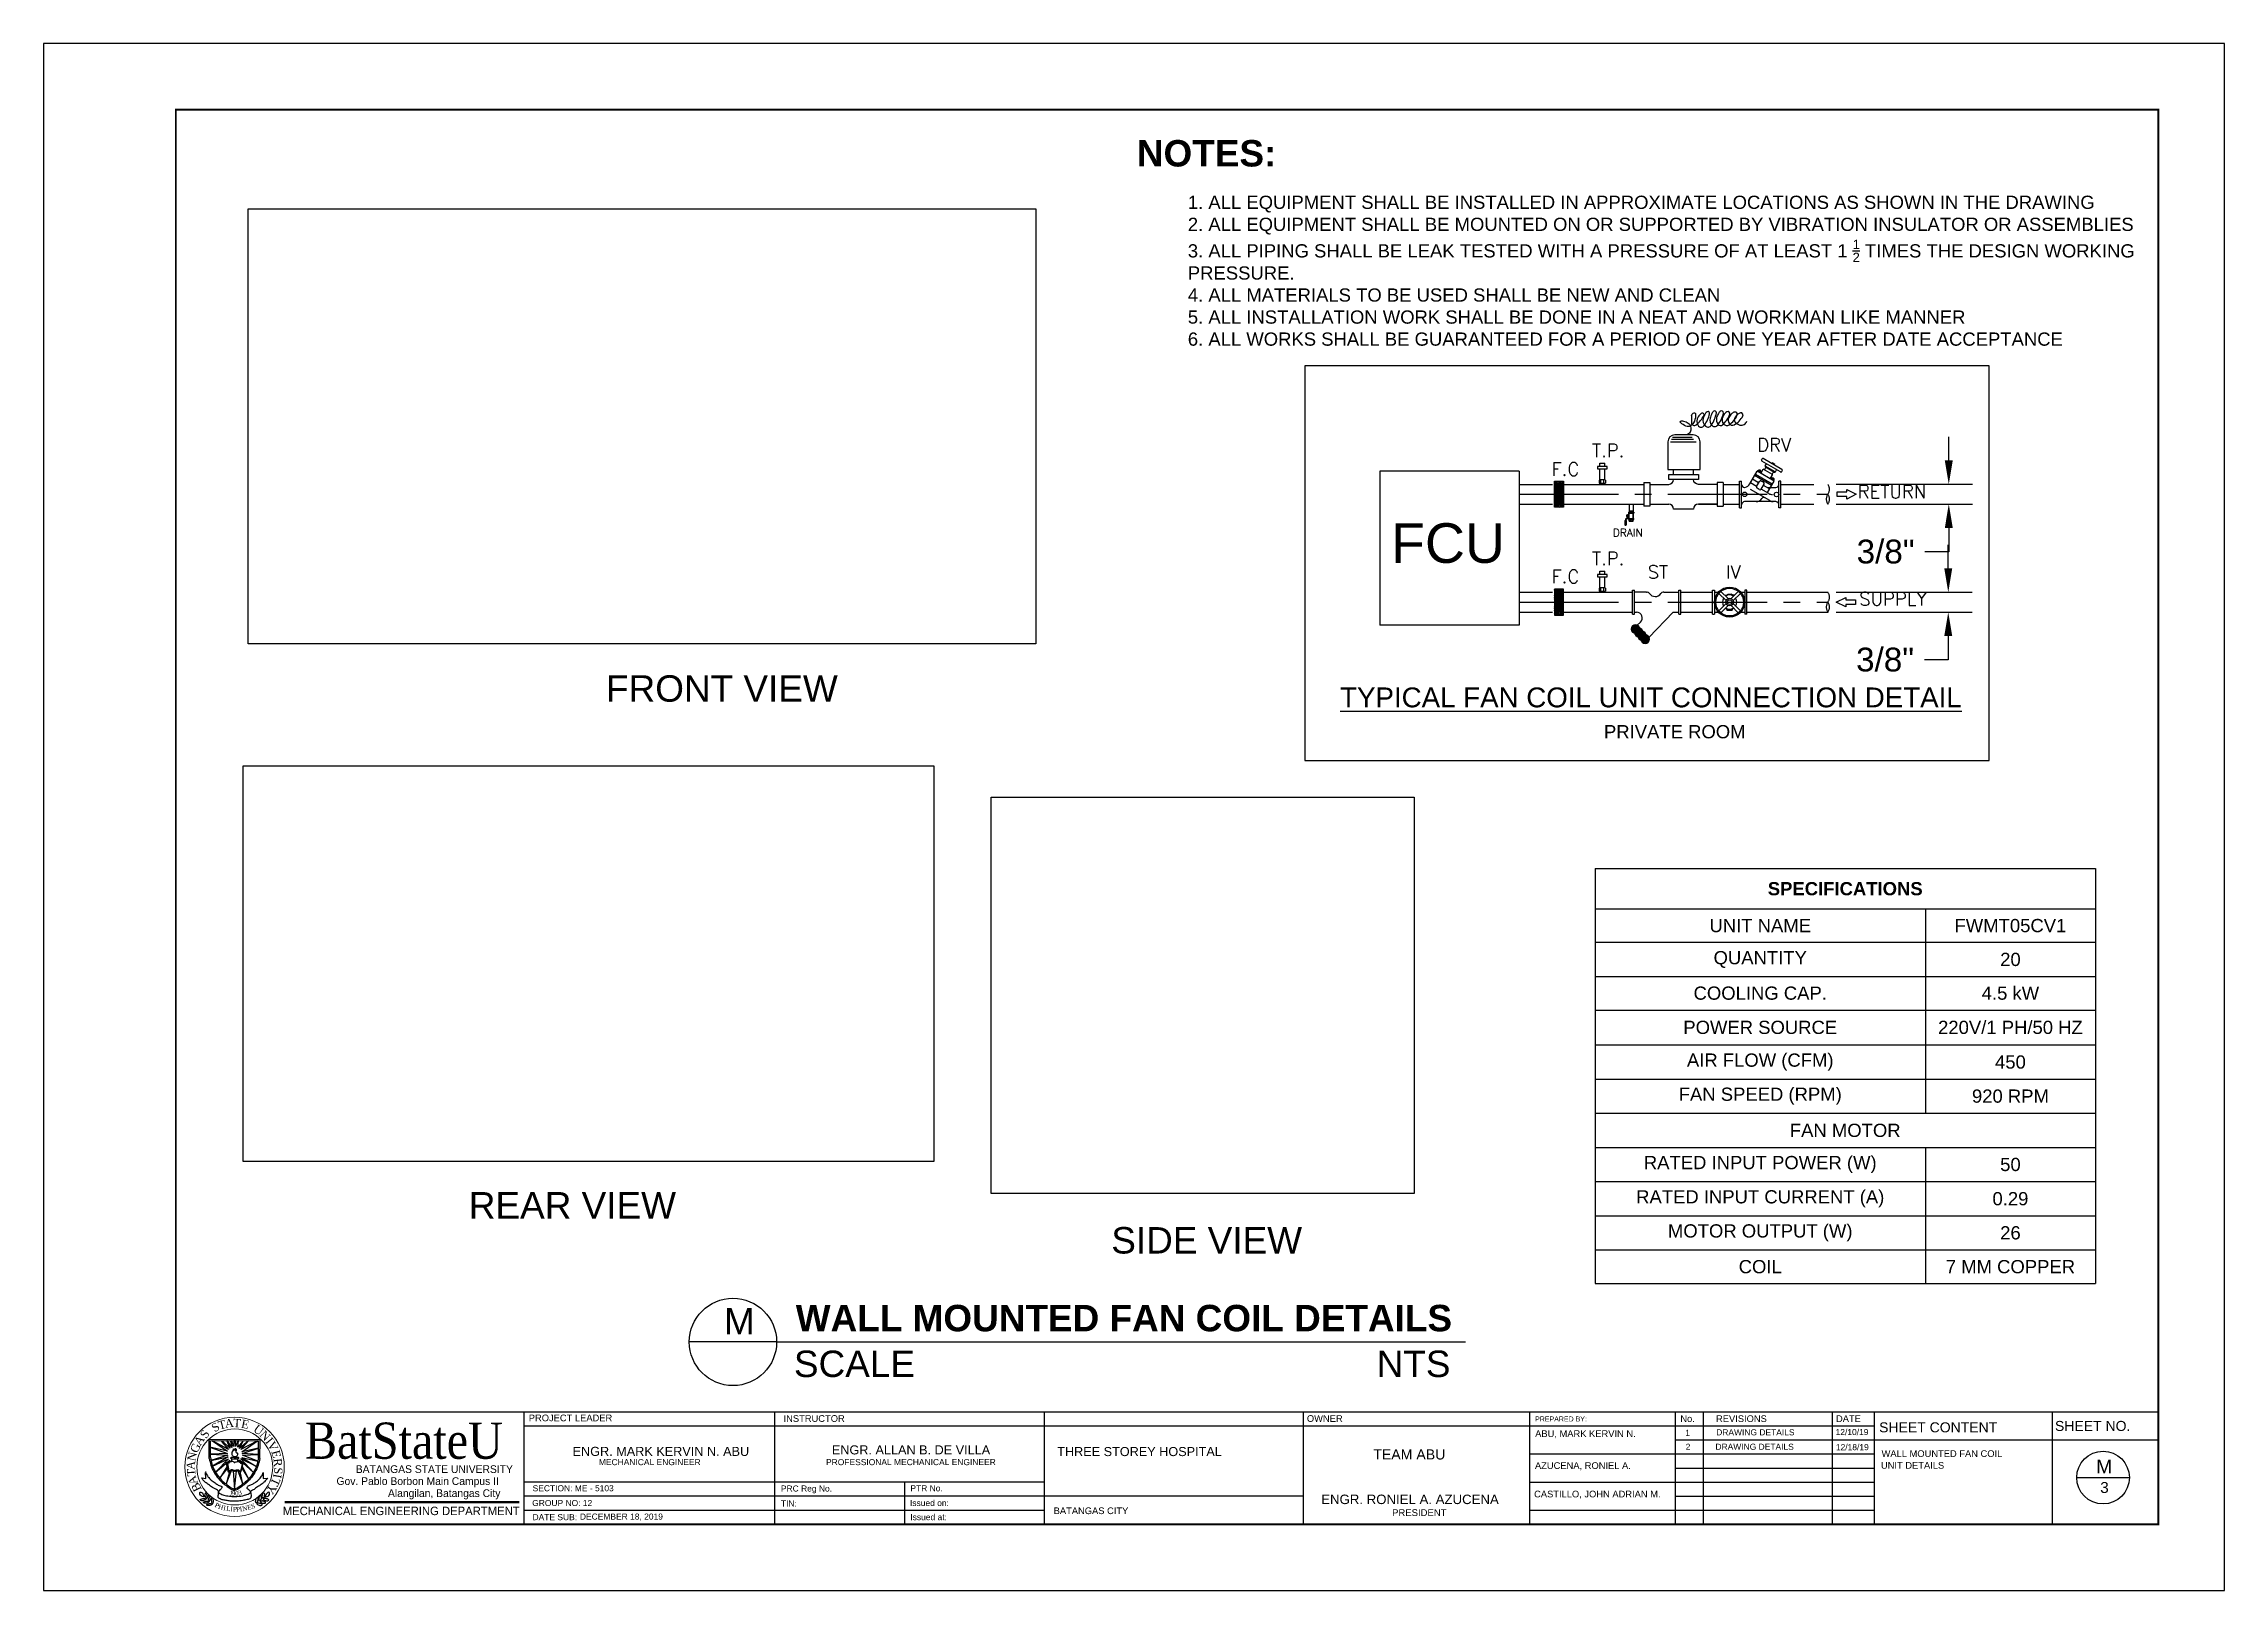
# Model space of a CAD drawing. Header units: inches. Extents: x 57.6 to 74.1, y 30 to 41.7.
import ezdxf
from ezdxf.enums import TextEntityAlignment as Align

# ---------------------------------------------------------------- set-up
doc = ezdxf.new("R2010")
doc.units = ezdxf.units.IN
doc.header["$MEASUREMENT"] = 0
doc.linetypes.add('CENTER2', pattern=[1.125, 0.75, -0.125, 0.125, -0.125])
doc.linetypes.add('DASHED2', pattern=[0.375, 0.25, -0.125])
for name, color, linetype in [('.1', 1, 'Continuous'), ('AC-CENTER', 9, 'CENTER2'), ('AC-CHWR', 30, 'DASHED2'), ('AC-CHWS', 93, 'DASHED2'), ('AC-EQUIPMENT', 230, 'Continuous'), ('AC-FD', 2, 'Continuous'), ('AC-HOCK-UP', 9, 'Continuous'), ('AC-SDUCT', 6, 'Continuous'), ('AC-SECTION', 7, 'Continuous'), ('AC-TEXT', 7, 'Continuous'), ('AC.REF.1ST.', 200, 'Continuous'), ('MH-SARR', 2, 'Continuous'), ('MH-VALVE', 7, 'Continuous'), ('SHEET', 3, 'Continuous'), ('text', 7, 'Continuous'), ('WALL', 2, 'Continuous')]:
    doc.layers.add(name, color=color, linetype=linetype)
doc.layers.add('stair', color=134, linetype='Continuous', lineweight=0)
doc.layers.add('texts', color=2, linetype='Continuous', lineweight=18)
doc.styles.add('arial', font='arial.ttf')
doc.styles.add('CGOTHIC', font='GOTHIC.TTF')
doc.styles.add('GARAMOND', font='GARA.TTF')
doc.styles.add('ROMANS', font='romans.shx', dxfattribs={"width": 0.8, "height": 100})
doc.dimstyles.get("Standard").update_dxf_attribs({"dimtxt": 0.18, "dimasz": 0.18, "dimexe": 0.18, "dimexo": 0.0625, "dimgap": 0.09, "dimtad": 0, "dimtih": 1, "dimtoh": 1, "dimdec": 4, "dimzin": 0, "dimdsep": 46, "dimtxsty": 'Standard', "dimcen": 0.09, "dimadec": 0, "dimazin": 0, "dimtfac": 1, "dimtdec": 4, "dimtofl": 0, "dimtmove": 0, "dimatfit": 3, "dimfxl": 1, "dimtolj": 1, "dimtzin": 0, "dimarcsym": 0})
picture_1 = doc.add_image_def('image1.png', size_in_pixel=(846, 467))
picture_2 = doc.add_image_def('image2.png', size_in_pixel=(421, 394))
picture_3 = doc.add_image_def('image3.png', size_in_pixel=(700, 401))

msp = doc.modelspace()

# ---------------------------------------------------------------- texts
at = {"attachment_point": 1, "style": 'arial'}
for s, width, gutter_width, heights, insert, char_height in [('{\\fArial|b1|i0|c0|p34;NOTES:}', 6.3751209, 0, [0.43703], (65.8828, 41.0098), 0.2), ('\\A1;1. ALL EQUIPMENT SHALL BE INSTALLED IN APPROXIMATE LOCATIONS AS SHOWN IN THE DRAWING\\P2. ALL EQUIPMENT SHALL BE MOUNTED ON OR SUPPORTED BY VIBRATION INSULATOR OR ASSEMBLIES\\P3. ALL PIPING SHALL BE LEAK TESTED WITH A PRESSURE OF AT LEAST 1 {\\H0.7x;\\S1/2;} TIMES THE DESIGN WORKING PRESSURE.\\P4. ALL MATERIALS TO BE USED SHALL BE NEW AND CLEAN\\P5. ALL INSTALLATION WORK SHALL BE DONE IN A NEAT AND WORKMAN LIKE MANNER \\P6. ALL WORKS SHALL BE GUARANTEED FOR A PERIOD OF ONE YEAR AFTER DATE ACCEPTANCE', 7.1750681, 1, [0], (66.26848, 40.58906), 0.1), ('FRONT VIEW', 2.5565789, 1, [0], (61.86639, 36.96134), 0.2), ('REAR VIEW', 2.5565789, 1, [0], (60.82821, 33.05196), 0.2), ('SIDE VIEW', 2.5565789, 1, [0], (65.68924, 32.78723), 0.2), ('{\\fArial|b1|i0|c0|p34;WALL MOUNTED FAN COIL DETAILS}', 5.5498971, 1, [0], (63.30184, 32.1989), 0.2), ('M', 0.0385532, 1, [0], (62.75881, 32.17482), 0.2), ('SCALE                                             NTS', 5.0445619, 1, [0], (63.28821, 31.85305), 0.2)]:
    msp.add_mtext_dynamic_manual_height_columns(s, width=width, gutter_width=gutter_width, heights=heights, dxfattribs=dict(at, insert=insert, char_height=char_height))
at = {"insert": (69.41716, 36.58438), "char_height": 0.1, "attachment_point": 1}
msp.add_mtext_dynamic_manual_height_columns('{\\fArial|b0|i0|c0|p34;PRIVATE ROOM}', width=1.4492577, gutter_width=1, heights=[0], dxfattribs=at)
at = {"attachment_point": 1}
for s, insert, char_height, width, rotation in [('{\\fTimes New Roman|b0|i0|c0|p18;\\C1;A}', (58.74402, 31.16291), 0.0626808, 4.9319098, 56.110392), ('{\\fTimes New Roman|b0|i0|c0|p18;\\C1;S}', (58.78977, 31.21724), 0.0626808, 4.9319098, 56.110392), ('{\\fTimes New Roman|b0|i0|c0|p18;\\C1;S}', (58.87264, 31.28618), 0.0626808, 4.9319098, 33.231794), ('{\\fTimes New Roman|b0|i0|c0|p18;\\C1;T}', (58.92512, 31.31556), 0.0626808, 4.9319098, 14.44799), ('{\\fTimes New Roman|b0|i0|c0|p18;\\C1;A}', (58.97883, 31.33167), 0.0626808, 4.9319098, 5.718517), ('{\\fTimes New Roman|b0|i0|c0|p18;\\C1;T}', (59.048, 31.33744), 0.0626808, 0.053068, 356.815034), ('{\\fTimes New Roman|b0|i0|c0|p18;\\C1;E}', (59.11392, 31.33266), 0.0626808, 4.9319098, 348.690449), ('{\\fTimes New Roman|b0|i0|c0|p18;\\C1;U}', (59.22894, 31.298), 0.0626808, 4.9319098, 323.501255), ('{\\fTimes New Roman|b0|i0|c0|p18;\\C1;N}', (59.28488, 31.25525), 0.0626808, 4.9319098, 314.135636), ('{\\fTimes New Roman|b0|i0|c0|p18;\\C1;I}', (59.33477, 31.20306), 0.0626808, 4.9319098, 308.645401), ('{\\fTimes New Roman|b0|i0|c0|p18;\\C1;N}', (58.6961, 31.02577), 0.0626808, 4.9319098, 77.561612), ('{\\fTimes New Roman|b0|i0|c0|p18;\\C1;G}', (58.71666, 31.0986), 0.0626808, 4.9319098, 65.934744), ('{\\fTimes New Roman|b0|i0|c0|p18;\\C1;V}', (59.35662, 31.17494), 0.0626808, 4.9319098, 298.200173), ('{\\fTimes New Roman|b0|i0|c0|p18;\\C1;E}', (59.39395, 31.10652), 0.0626808, 4.9319098, 285.478678), ('{\\fTimes New Roman|b0|i0|c0|p18;\\C1;R}', (59.4119, 31.04144), 0.0626808, 4.9319098, 276.199548), ('{\\fTimes New Roman|b0|i0|c0|p18;\\C1;A}', (58.691, 30.95356), 0.0626808, 4.9319098, 85.537049), ('{\\fTimes New Roman|b0|i0|c0|p18;\\C1;T}', (58.69943, 30.90022), 0.0626808, 4.9319098, 94.266522), ('{\\fTimes New Roman|b0|i0|c0|p18;\\C1;A}', (58.72175, 30.82832), 0.0626808, 4.9319098, 110.366728), ('{\\fTimes New Roman|b0|i0|c0|p18;\\C1;T}', (59.40502, 30.87324), 0.0626808, 4.9319098, 245.977986), ('{\\fTimes New Roman|b0|i0|c0|p18;\\C1;I}', (59.41283, 30.91385), 0.0626808, 4.9319098, 259.810801), ('{\\fTimes New Roman|b0|i0|c0|p18;\\C1;S}', (59.41976, 30.96798), 0.0626808, 4.9319098, 266.058573), ('{\\fTimes New Roman|b0|i0|c0|p18;\\C1;B}', (58.75192, 30.77747), 0.0626808, 4.9319098, 115.184082), ('{\\fTimes New Roman|b0|i0|c0|p18;\\C1;P}', (58.91734, 30.70451), 0.0351012, 4.9319098, 333.244975), ('{\\fTimes New Roman|b0|i0|c0|p18;\\C1;P}', (58.91831, 30.70451), 0.0351012, 4.9319098, 333.244975), ('{\\fTimes New Roman|b0|i0|c0|p18;\\C1;H}', (58.93931, 30.6921), 0.0351012, 4.9319098, 342.36893), ('{\\fTimes New Roman|b0|i0|c0|p18;\\C1;1}', (59.02068, 30.7949), 0.0351012, 4.9319098, 350.696744), ('{\\fTimes New Roman|b0|i0|c0|p18;\\C1;9}', (59.03426, 30.79129), 0.0351012, 4.9319098, 359.89652), ('{\\fTimes New Roman|b0|i0|c0|p18;\\C1;0}', (59.06028, 30.79056), 0.0351012, 4.9319098, 359.89652), ('{\\fTimes New Roman|b0|i0|c0|p18;\\C1;3}', (59.07926, 30.79097), 0.0351012, 4.9319098, 14.572685), ('{\\fTimes New Roman|b0|i0|c0|p18;\\C1;S}', (59.17747, 30.6898), 0.0351012, 4.9319098, 14.572685), ('{\\fTimes New Roman|b0|i0|c0|p18;\\C1;Y}', (59.38001, 30.81479), 0.0626808, 4.9319098, 237.493978), ('{\\fTimes New Roman|b0|i0|c0|p18;\\C1;I}', (58.97507, 30.68049), 0.0351012, 4.9319098, 350.744632), ('{\\fTimes New Roman|b0|i0|c0|p18;\\C1;L}', (58.99671, 30.67728), 0.0351012, 4.9319098, 350.696744), ('{\\fTimes New Roman|b0|i0|c0|p18;\\C1;I}', (59.02597, 30.67178), 0.0351012, 4.9319098, 357.832532), ('{\\fTimes New Roman|b0|i0|c0|p18;\\C1;P}', (59.0436, 30.67016), 0.0351012, 4.9319098, 359.89652), ('{\\fTimes New Roman|b0|i0|c0|p18;\\C1;P}', (59.06575, 30.66902), 0.0351012, 4.9319098, 7.516181), ('{\\fTimes New Roman|b0|i0|c0|p18;\\C1;I}', (59.09259, 30.67028), 0.0351012, 4.9319098, 9.039112), ('{\\fTimes New Roman|b0|i0|c0|p18;\\C1;N}', (59.11068, 30.67188), 0.0351012, 4.9319098, 12.924469), ('{\\fTimes New Roman|b0|i0|c0|p18;\\C1;E}', (59.14771, 30.68122), 0.0351012, 4.9319098, 14.572685)]:
    msp.add_mtext(s, dxfattribs=dict(at, insert=insert, char_height=char_height, width=width, rotation=rotation))
at = {"color": 250, "linetype": 'Continuous', "lineweight": 0, "insert": (59.42059, 30.67232), "char_height": 0.0638266, "width": 1.948843, "attachment_point": 1}
msp.add_mtext('{\\fCentury Gothic|b0|i0|c0|p34;\\C7;MECHANICAL ENGINEERING DEPARTMENT}', dxfattribs=at)
at = {"layer": 'AC-FD', "style": 'ROMANS'}
msp.add_text('DRAIN', height=0.059202, dxfattribs=at).set_placement((69.48386, 38.01034))
at = {"layer": 'AC-SECTION', "ltscale": 0.02, "style": 'arial'}
for s, height, p in [('FCU', 0.3, (67.80645, 37.81146)), ('%%UTYPICAL FAN COIL UNIT CONNECTION DETAIL', 0.15, (67.42056, 36.71887))]:
    msp.add_text(s, height=height, dxfattribs=at).set_placement(p)
at = {"layer": 'AC-TEXT', "style": 'ROMANS'}
for s, p in [('T.P.', (69.32685, 38.61083)), ('DRV', (70.57638, 38.65469)), ('F.C', (69.02034, 38.47015)), ('RETURN', (71.33688, 38.30055)), ('T.P.', (69.32685, 37.79469)), ('ST', (69.74817, 37.69247)), ('IV', (70.33972, 37.69247)), ('F.C', (69.02034, 37.6577)), ('SUPPLY', (71.34842, 37.48898))]:
    msp.add_text(s, height=0.1, dxfattribs=at).set_placement(p)
at = {"layer": 'SHEET', "color": 1, "style": 'arial'}
for s, height, p in [('M', 0.10373, (73.14155, 30.92331)), ('3', 0.08298, (73.17165, 30.77595))]:
    msp.add_text(s, height=height, dxfattribs=at).set_placement(p)
at = {"layer": 'text', "style": 'arial'}
for s, height, p in [('PROJECT LEADER', 0.05054, (61.28209, 31.31845)), ('INSTRUCTOR', 0.050529, (63.20982, 31.31395)), ('OWNER', 0.050529, (67.16932, 31.31395)), ('PREPARED BY: ', 0.037897, (68.89643, 31.31688)), ('No.', 0.050529, (69.99485, 31.31265)), ('REVISIONS', 0.050529, (70.26498, 31.31265)), ('DATE', 0.050529, (71.17267, 31.31265)), ('ABU, MARK KERVIN N.', 0.0505294, (68.89643, 31.1991)), ('1', 0.04571, (70.03235, 31.20808)), ('DRAWING DETAILS', 0.0457139, (70.2664, 31.212)), ('12/10/19', 0.045714, (71.16969, 31.21381)), ('SHEET CONTENT', 0.0757941, (71.49886, 31.23466)), ('SHEET NO.', 0.075794, (72.8296, 31.24518)), ('ENGR. MARK KERVIN N. ABU', 0.0685709, (61.61356, 31.05637)), ('MECHANICAL ENGINEER', 0.0457139, (61.81243, 30.98642)), ('PROFESSIONAL MECHANICAL ENGINEER', 0.0457139, (63.5312, 30.98642)), ('ENGR. ALLAN B. DE VILLA', 0.0685709, (63.57532, 31.0676)), ('THREE STOREY HOSPITAL', 0.0685709, (65.28031, 31.05496)), ('TEAM ABU', 0.076422, (67.67134, 31.02935)), ('2', 0.04571, (70.03539, 31.10245)), ('DRAWING DETAILS', 0.0457139, (70.2607, 31.10277)), ('12/18/19', 0.045714, (71.17181, 31.09972)), ('WALL MOUNTED FAN COIL ', 0.0505294, (71.5174, 31.04838)), ('AZUCENA, RONIEL A.', 0.0505294, (68.89496, 30.95785)), ('UNIT DETAILS', 0.0505294, (71.51282, 30.95954)), ('GROUP NO: 12', 0.0457139, (61.30799, 30.67719)), ('SECTION: ME - 5103', 0.0457139, (61.31106, 30.78905)), ('TIN:', 0.045714, (63.18968, 30.67342)), ('PRC Reg No.', 0.0457139, (63.18968, 30.78684)), ('Issued on:', 0.045714, (64.16627, 30.67719)), ('PTR No.', 0.045714, (64.16934, 30.78905)), ('ENGR. RONIEL A. AZUCENA', 0.071531, (67.27767, 30.69201)), ('CASTILLO, JOHN ADRIAN M.', 0.0505294, (68.88845, 30.74251)), ('DATE SUB:', 0.045714, (61.31052, 30.57025)), ('DECEMBER 18, 2019', 0.0457139, (61.66896, 30.57464)), ('Issued at:', 0.045714, (64.16884, 30.57025)), ('BATANGAS CITY', 0.0505294, (65.25332, 30.61601)), ('PRESIDENT', 0.051502, (67.81385, 30.60153))]:
    msp.add_text(s, height=height, dxfattribs=at).set_placement(p)
at = {"layer": 'text', "width": 1}
for s, height, style, p in [('BatStateU', 0.274287, 'GARAMOND', (60.33711, 31.03464)), ('Gov. Pablo Borbon Main Campus II', 0.0583836, 'CGOTHIC', (60.44131, 30.83658)), ('BATANGAS STATE UNIVERSITY', 0.0583836, 'CGOTHIC', (60.56748, 30.92718)), ('Alangilan, Batangas City', 0.0583836, 'CGOTHIC', (60.6421, 30.74532))]:
    msp.add_text(s, height=height, dxfattribs=dict(at, style=style)).set_placement(p, align=Align.CENTER)

# ---------------------------------------------------------------- blocks, each defined once
blk = doc.blocks.new('*T3')
at = {"color": 0, "linetype": 'ByBlock', "lineweight": -2, "transparency": 16777216}
for p, q in [((0, 0), (3.787, 0)), ((0, 0), (0, -3.138)), ((3.787, 0), (3.787, -3.138)), ((0, -0.305), (3.787, -0.305)), ((2.5, -0.305), (2.5, -1.851)), ((0, -0.558), (3.787, -0.558)), ((0, -0.817), (3.787, -0.817)), ((0, -1.07), (3.787, -1.07)), ((0, -1.334), (3.787, -1.334)), ((0, -1.593), (3.787, -1.593)), ((0, -1.851), (3.787, -1.851)), ((0, -2.11), (3.787, -2.11)), ((2.5, -2.11), (2.5, -3.138)), ((0, -2.368), (3.787, -2.368)), ((0, -2.627), (3.787, -2.627)), ((0, -2.885), (3.787, -2.885)), ((0, -3.138), (3.787, -3.138))]:
    blk.add_line(p, q, dxfattribs=at)
at = {"color": 0, "transparency": 16777216, "char_height": 0.1, "attachment_point": 5, "style": 'arial'}
for s, insert, width in [('{\\fArial|b1|i0|c0|p34;SPECIFICATIONS}', (1.893, -0.153), 3.66688), ('UNIT NAME', (1.25, -0.432), 2.38), ('FWMT05CV1', (3.143, -0.432), 1.16688), ('{\\fArial|b0|i0|c0|p34;QUANTITY}', (1.25, -0.688), 2.38), ('{\\fArial|b0|i0|c0|p34;20}', (3.143, -0.688), 1.16688), ('COOLING CAP.', (1.25, -0.943), 2.38), ('{\\fArial|b0|i0|c0|p34;4.5 kW}', (3.143, -0.943), 1.16688), ('POWER SOURCE', (1.25, -1.202), 2.38), ('{\\fArial|b0|i0|c0|p34;220V/1 PH/50 HZ}', (3.143, -1.202), 1.16688), ('AIR FLOW (CFM)', (1.25, -1.464), 2.38), ('{\\fArial|b0|i0|c0|p34;450}', (3.143, -1.464), 1.16688), ('FAN SPEED (RPM)', (1.25, -1.722), 2.38), ('{\\fArial|b0|i0|c0|p34;920 RPM}', (3.143, -1.722), 1.16688), ('FAN MOTOR', (1.893, -1.981), 3.66688), ('RATED INPUT POWER (W)', (1.25, -2.239), 2.38), ('{\\fArial|b0|i0|c0|p34;50}', (3.143, -2.239), 1.16688), ('RATED INPUT CURRENT (A)', (1.25, -2.498), 2.38), ('{\\fArial|b0|i0|c0|p34;0.29}', (3.143, -2.498), 1.16688), ('MOTOR OUTPUT (W)', (1.25, -2.756), 2.38), ('{\\fArial|b0|i0|c0|p34;26}', (3.143, -2.756), 1.16688), ('COIL', (1.25, -3.012), 2.38), ('7 MM COPPER', (3.143, -3.012), 1.16688)]:
    blk.add_mtext(s, dxfattribs=dict(at, insert=insert, width=width))
blk = doc.blocks.new('1')
at = {"layer": 'AC.REF.1ST.'}
blk.add_hatch(color=256, dxfattribs=at).paths.add_polyline_path([(-37, 0, 1), (37, 0, 1)])
for radius in [46.8, 37.3]:
    blk.add_circle((0, 0), radius, dxfattribs=at)
blk = doc.blocks.new('V-BOOL')
at = {"layer": 'MH-VALVE'}
for p, q in [((-186, 75, 0), (-186, 70, 0)), ((-125, 80, 0), (-181, 80, 0)), ((-125, 65, 0), (-181, 65, 0)), ((-132, 25), (-132, -25)), ((-132, 25), (-112, 25)), ((-132, 8, 0), (-112, 8, 0)), ((-125, 80, 0), (-125, 65, 0)), ((-112, 75, 0), (-125, 75, 0)), ((-114, 70, 0), (-125, 70, 0)), ((-84, 44, 0), (-112, 69, 0)), ((-112, 33), (-101, 33)), ((-112, 33), (-112, -33, 0)), ((-82, 49, 0), (-110, 75, 0)), ((-101, 33), (-101, -33, 0)), ((-101, 30), (-30, 30)), ((-101, 25), (-30, 25)), ((-51, 43, 0), (-82, 43, 0)), ((-51, 48, 0), (-80, 48, 0)), ((-76, 48, 0), (-76, 59, 0)), ((-56, 59, 0), (-76, 59, 0)), ((-71, 48, 0), (-71, 59, 0)), ((-71, 30), (-71, 43, 0)), ((-61, 48, 0), (-61, 59, 0)), ((-61, 30), (-61, 43, 0)), ((-56, 48, 0), (-56, 59, 0)), ((-51, 43, 0), (-51, 48, 0)), ((-20, 33), (-30, 33)), ((-30, 33), (-30, -33, 0)), ((-20, 33), (-20, -33, 0)), ((0, 25), (-20, 25)), ((0, 8, 0), (-20, 8, 0)), ((0, 25), (0, -25)), ((-132, -11, 0), (-112, -11, 0)), ((-132, -25), (-112, -25)), ((-112, -33, 0), (-101, -33, 0)), ((-101, -25), (-30, -25)), ((-101, -30), (-30, -30)), ((-20, -33, 0), (-30, -33, 0)), ((0, -11, 0), (-20, -11, 0)), ((0, -25), (-20, -25))]:
    blk.add_line(p, q, dxfattribs=at)
for centre, radius, start, end in [((-181, 75, 0), 5.07, 90, 180), ((-181, 70, 0), 5.07, 180, 270), ((-114, 68, 0), 2.54, 45, 90), ((-112, 73, 0), 2.54, 45, 90), ((-82, 46, 0), 2.54, 225, 270), ((-80, 51, 0), 2.54, 225, 270)]:
    blk.add_arc(centre, radius, start, end, dxfattribs=at)
blk = doc.blocks.new('M-ARR01')
at = {"layer": 'MH-SARR'}
blk.add_lwpolyline([(-7, 0.88), (-7, -0.88), (-3.5, -0.88), (-3.5, -1.75), (0, 0), (-3.5, 1.75), (-3.5, 0.88)], close=True, dxfattribs=at)
blk = doc.blocks.new('*D9')
at = {"color": 0, "lineweight": -2, "transparency": 16777216}
for p, q in [((72.026, 38.586), (72.026, 38.766)), ((71.174, 38.406), (72.206, 38.406)), ((71.174, 38.256), (72.206, 38.256)), ((72.026, 38.076), (72.026, 37.896)), ((72.026, 37.896), (71.846, 37.896))]:
    blk.add_line(p, q, dxfattribs=at)
at = {"color": 0, "transparency": 16777216}
for points in [[(71.996, 38.586), (72.056, 38.586), (72.026, 38.406)], [(71.996, 38.076), (72.056, 38.076), (72.026, 38.256)]]:
    blk.add_solid(points, dxfattribs=at)
at = {"layer": 'Defpoints', "color": 0, "transparency": 16777216}
for p in [(71.111, 38.406), (71.111, 38.256), (72.026, 38.256)]:
    blk.add_point(p, dxfattribs=at)
at = {"color": 0, "transparency": 16777216, "insert": (71.548, 37.896), "char_height": 0.18, "attachment_point": 5}
blk.add_mtext('\\A1;{\\fArial|b0|i0|c0|p34;3/8"}', dxfattribs=at)
blk = doc.blocks.new('*D10')
at = {"color": 0, "lineweight": -2, "transparency": 16777216}
for p, q in [((72.022, 37.769), (72.022, 37.949)), ((71.174, 37.589), (72.202, 37.589)), ((71.174, 37.439), (72.202, 37.439)), ((72.022, 37.259), (72.022, 37.079)), ((72.022, 37.079), (71.842, 37.079))]:
    blk.add_line(p, q, dxfattribs=at)
at = {"color": 0, "transparency": 16777216}
for points in [[(71.992, 37.769), (72.052, 37.769), (72.022, 37.589)], [(71.992, 37.259), (72.052, 37.259), (72.022, 37.439)]]:
    blk.add_solid(points, dxfattribs=at)
at = {"layer": 'Defpoints', "color": 0, "transparency": 16777216}
for p in [(71.111, 37.589), (71.112, 37.439), (72.022, 37.439)]:
    blk.add_point(p, dxfattribs=at)
at = {"color": 0, "transparency": 16777216, "insert": (71.544, 37.079), "char_height": 0.18, "width": 0.18337, "attachment_point": 5}
blk.add_mtext('\\A1;{\\fArial|b0|i0|c0|p34;3/8\\H1x;"}', dxfattribs=at)

# ---------------------------------------------------------------- dimensions: what is measured, and where the dimension line sits
for base, p1, p2, text, picture, middle in [((72.02634, 38.25591), (71.11146, 38.40554), (71.11146, 38.25591), '{\\fArial|b0|i0|c0|p34;3/8"}', '*D9', (71.5481, 37.89591)), ((72.02215, 37.43939), (71.11145, 37.58939), (71.11173, 37.43939), '{\\fArial|b0|i0|c0|p34;3/8\\H1x;"}', '*D10', (71.54391, 37.07939))]:
    dim = msp.add_linear_dim(base=base, p1=p1, p2=p2, angle=90, text=text, dimstyle='Standard')
    dim.commit()
    dim.dimension.update_dxf_attribs({"geometry": picture, "text_midpoint": middle})

# ---------------------------------------------------------------- hatches: boundary and pattern name
at = {"layer": 'AC-HOCK-UP', "ltscale": 0.02}
h = msp.add_hatch(dxfattribs=at)
h.set_pattern_fill('AR-HBONE', color=256, scale=8.52703e-05, style=0)
h.set_pattern_definition([(315, (772.472912, 223.354712), (1e-18, -0.012251993), [0.025990402, -0.00866346733]), (225, (772.479038, 223.348586), (1e-18, -0.012251993), [0.025990402, -0.00866346733])])
h.paths.add_polyline_path([(69.11046, 38.33085), (69.11046, 38.23279), (69.04225, 38.23279), (69.04225, 38.33085)])
h.paths.add_polyline_path([(69.11046, 38.33085), (69.04225, 38.33085), (69.04225, 38.42891), (69.11046, 38.42891)])
h = msp.add_hatch(dxfattribs=at)
h.set_pattern_fill('AR-HBONE', color=256, scale=8.52703e-05, style=0)
h.set_pattern_definition([(45, (772.472912, -147.509781), (1e-18, 0.012251993), [0.025990402, -0.00866346733]), (135, (772.479038, -147.503655), (1e-18, 0.012251993), [0.025990402, -0.00866346733])])
h.paths.add_polyline_path([(69.11046, 37.51408), (69.11046, 37.61215), (69.04225, 37.61215), (69.04225, 37.51408)])
h.paths.add_polyline_path([(69.11046, 37.51408), (69.04225, 37.51408), (69.04225, 37.41602), (69.11046, 37.41602)])

# ---------------------------------------------------------------- linework, layer by layer
at = {"layer": '.1', "color": 0}
for p, q in [((74.11122, 41.73923), (57.61122, 41.73923)), ((57.61122, 41.73923), (57.61122, 30.03923)), ((74.11122, 30.03923), (74.11122, 41.73923)), ((57.61122, 30.03923), (74.11122, 30.03923))]:
    msp.add_line(p, q, dxfattribs=at)
at = {"layer": '.1', "linetype": 'Continuous', "ltscale": 0.5}
msp.add_line((63.14121, 31.39025), (63.14121, 30.53923), dxfattribs=at)
for p, q in [((63.15726, 31.9187), (62.49672, 31.9187)), ((63.15726, 31.9187), (68.3692, 31.9187)), ((58.86489, 31.03744), (58.86489, 31.18147)), ((59.00197, 31.09241), (58.86939, 31.12125)), ((58.86939, 31.12125), (59.00197, 31.07528)), ((58.87303, 31.04318), (58.87303, 31.17099)), ((59.00557, 31.06086), (58.87741, 31.02188)), ((58.87741, 31.02188), (59.00648, 31.05004)), ((59.00197, 31.07528), (58.87751, 31.06987)), ((58.87751, 31.06987), (59.00557, 31.06086)), ((59.01099, 31.10502), (58.88833, 31.17099)), ((58.88833, 31.17099), (59.00197, 31.09241)), ((59.00648, 31.05004), (58.88978, 30.97837)), ((58.88978, 30.97837), (59.01099, 31.03382)), ((59.01099, 31.03382), (58.9119, 30.93258)), ((58.9119, 30.93258), (59.02, 31.023)), ((58.96138, 31.17099), (58.95597, 31.16542)), ((58.95597, 31.16542), (59.01099, 31.10502)), ((59.02091, 31.11404), (58.96138, 31.17099)), ((59.00287, 31.17099), (58.99836, 31.17099)), ((58.99836, 31.17099), (59.02091, 31.11404)), ((59.03443, 31.12035), (59.00287, 31.17099)), ((59.03443, 31.17099), (59.02489, 31.16802)), ((59.02489, 31.16802), (59.03443, 31.12035)), ((59.0327, 31.03508), (59.0327, 31.01831)), ((59.04796, 31.12756), (59.03443, 31.17099)), ((59.05157, 31.17099), (59.04796, 31.12756)), ((59.0642, 31.17099), (59.05157, 31.17099)), ((59.08043, 31.17099), (59.0642, 31.12846)), ((59.0642, 31.12846), (59.0642, 31.17099)), ((59.07912, 31.03308), (59.07912, 31.01632)), ((59.12011, 31.17099), (59.08043, 31.12215)), ((59.08043, 31.12215), (59.08674, 31.17099)), ((59.08674, 31.17099), (59.08043, 31.17099)), ((59.1982, 30.93054), (59.09306, 31.02571)), ((59.1616, 31.17099), (59.09396, 31.11314)), ((59.09396, 31.11314), (59.12011, 31.17099)), ((59.23014, 31.17099), (59.10388, 31.10412)), ((59.10388, 31.10412), (59.1616, 31.17099)), ((59.2212, 30.97745), (59.10388, 31.03382)), ((59.10388, 31.03382), (59.1982, 30.93054)), ((59.11019, 31.087), (59.23014, 31.17099)), ((59.2383, 31.11494), (59.11019, 31.087)), ((59.11019, 31.04463), (59.2212, 30.97745)), ((59.11019, 31.04463), (59.23274, 31.01661)), ((59.1138, 31.07348), (59.2383, 31.11494)), ((59.2383, 31.06807), (59.1138, 31.07348)), ((59.1156, 31.06086), (59.2383, 31.06807)), ((59.23274, 31.01661), (59.1156, 31.06086)), ((59.2383, 31.0421), (59.2383, 31.17099)), ((59.24644, 31.03744), (59.24909, 31.18075)), ((58.80719, 30.89142), (58.83776, 30.88508)), ((58.83776, 30.88508), (58.836, 30.93089)), ((58.99746, 30.97253), (58.94568, 30.88685)), ((58.94568, 30.88685), (58.99926, 30.95901)), ((58.99179, 30.9994), (59.00465, 30.94033)), ((58.99249, 30.84306), (59.03353, 30.94549)), ((59.0182, 30.93647), (58.99249, 30.84306)), ((59.00176, 30.99815), (59.0114, 30.94322)), ((59.04435, 30.94278), (59.05566, 30.80353)), ((59.05566, 30.80353), (59.06961, 30.94368)), ((59.08133, 30.94278), (59.1177, 30.84215)), ((59.1177, 30.84215), (59.09757, 30.93737)), ((59.11407, 30.99333), (59.10058, 30.94226)), ((59.10588, 30.93937), (59.12163, 30.99985)), ((59.11109, 30.96441), (59.16156, 30.88237)), ((59.16156, 30.88237), (59.11651, 30.97613)), ((59.27121, 30.93129), (59.27309, 30.88631)), ((59.27309, 30.88631), (59.3031, 30.88729))]:
    msp.add_line(p, q)
msp.add_circle((62.82699, 31.9187), 0.33027)
for points in [[(58.86489, 31.03744), (58.87658, 30.98753), (58.90093, 30.93164), (58.9343, 30.88477), (59.00104, 30.82438), (59.04614, 30.79824), (59.05516, 30.79554)], [(58.87303, 31.04318), (58.88473, 30.99327), (58.90908, 30.93739), (58.94245, 30.89052), (59.00919, 30.83013), (59.05428, 30.80399), (59.0633, 30.80128)], [(58.99179, 30.9994), (58.99164, 31.00583), (59.0011, 31.00719), (59.01141, 31.01112), (59.02394, 31.01739), (59.0327, 31.01831), (59.0327, 31.02221)], [(59.2383, 31.04318), (59.2266, 30.99327), (59.20225, 30.93739), (59.16888, 30.89052), (59.10214, 30.83013), (59.05705, 30.80399), (59.04803, 30.80128)], [(59.24644, 31.03744), (59.23475, 30.98753), (59.2104, 30.93164), (59.17703, 30.88477), (59.11029, 30.82438), (59.06519, 30.79824), (59.05617, 30.79554)], [(59.12143, 30.9991), (59.11939, 31.00631), (59.10926, 31.0039), (59.10348, 31.00679), (59.09914, 31.01209), (59.09287, 31.01594), (59.08757, 31.0198), (59.07912, 31.0198)], [(59.00465, 30.94033), (59.01284, 30.93444), (59.02152, 30.93647), (59.0273, 30.94263), (59.03353, 30.94549), (59.04225, 30.94549), (59.049, 30.94408), (59.05575, 30.94071), (59.06683, 30.94312), (59.07358, 30.94504), (59.08133, 30.94278), (59.09757, 30.93737), (59.10588, 30.93937)], [(59.0114, 30.94322), (59.02056, 30.94322), (59.022, 30.94708), (59.02827, 30.95045), (59.03887, 30.95286), (59.049, 30.94804), (59.05526, 30.94708), (59.06346, 30.94756), (59.06972, 30.95045), (59.07888, 30.95141), (59.08467, 30.95093), (59.08997, 30.94708), (59.09286, 30.94467), (59.10058, 30.94226)], [(58.82077, 30.747), (58.80266, 30.75348), (58.79429, 30.76644), (58.7932, 30.77913), (58.79483, 30.78129), (58.8059, 30.78021), (58.81698, 30.77022), (58.82131, 30.7605), (58.82266, 30.75132), (58.82266, 30.74673), (58.82158, 30.74673), (58.81915, 30.74916), (58.81887, 30.74916)], [(58.83834, 30.72853), (58.8281, 30.72076), (58.81351, 30.71769), (58.80447, 30.71802), (58.79721, 30.72246), (58.79696, 30.72537), (58.804, 30.72982), (58.81098, 30.73245), (58.81953, 30.73376), (58.82283, 30.73472), (58.82928, 30.73303), (58.8378, 30.72837), (58.83812, 30.72727)], [(58.86131, 30.70882), (58.85107, 30.70105), (58.83647, 30.69798), (58.82744, 30.69831), (58.82018, 30.70275), (58.81993, 30.70566), (58.82697, 30.71011), (58.83394, 30.71274), (58.8425, 30.71405), (58.84579, 30.71502), (58.85225, 30.71332), (58.86076, 30.70866), (58.86108, 30.70756)], [(58.84287, 30.73457), (58.84745, 30.74658), (58.84631, 30.76145), (58.84345, 30.77003), (58.83715, 30.77575), (58.83429, 30.77518), (58.832, 30.76717), (58.83143, 30.75974), (58.83257, 30.75116), (58.83257, 30.74773), (58.836, 30.74201), (58.84287, 30.73514), (58.84402, 30.73514)], [(58.88644, 30.691), (58.8762, 30.68323), (58.8616, 30.68016), (58.85257, 30.68049), (58.84531, 30.68493), (58.84505, 30.68784), (58.8521, 30.69229), (58.85907, 30.69492), (58.86763, 30.69623), (58.87092, 30.6972), (58.87738, 30.6955), (58.88589, 30.69084), (58.88621, 30.68974)], [(58.86584, 30.71486), (58.87042, 30.72687), (58.86928, 30.74174), (58.86641, 30.75032), (58.86012, 30.75604), (58.85726, 30.75547), (58.85497, 30.74746), (58.85439, 30.74003), (58.85554, 30.73145), (58.85554, 30.72802), (58.85897, 30.7223), (58.86584, 30.71543), (58.86699, 30.71543)], [(58.89097, 30.69704), (58.89555, 30.70905), (58.89441, 30.72392), (58.89154, 30.7325), (58.88525, 30.73822), (58.88238, 30.73765), (58.8801, 30.72964), (58.87952, 30.72221), (58.88067, 30.71363), (58.88067, 30.7102), (58.8841, 30.70448), (58.89097, 30.69761), (58.89212, 30.69761)], [(59.21969, 30.6998), (59.21562, 30.71199), (59.21738, 30.7268), (59.2206, 30.73526), (59.22713, 30.74071), (59.22997, 30.74002), (59.23192, 30.73192), (59.23218, 30.72447), (59.23068, 30.71594), (59.23053, 30.71251), (59.22686, 30.70694), (59.21971, 30.70037), (59.21857, 30.70042)], [(59.22396, 30.69357), (59.23387, 30.68539), (59.24832, 30.6817), (59.25737, 30.68166), (59.26481, 30.68579), (59.26518, 30.68869), (59.25833, 30.69342), (59.25147, 30.69635), (59.24298, 30.69802), (59.23973, 30.69912), (59.23321, 30.6977), (59.2245, 30.69339), (59.22414, 30.69231)], [(59.24554, 30.71656), (59.24147, 30.72875), (59.24324, 30.74356), (59.24645, 30.75201), (59.25298, 30.75746), (59.25582, 30.75677), (59.25777, 30.74867), (59.25803, 30.74122), (59.25653, 30.7327), (59.25639, 30.72927), (59.25272, 30.7237), (59.24557, 30.71713), (59.24442, 30.71718)], [(59.24982, 30.71033), (59.25972, 30.70214), (59.27418, 30.69846), (59.28322, 30.69842), (59.29066, 30.70255), (59.29103, 30.70544), (59.28418, 30.71018), (59.27732, 30.7131), (59.26883, 30.71477), (59.26558, 30.71587), (59.25906, 30.71445), (59.25036, 30.71014), (59.24999, 30.70906)], [(59.26931, 30.73529), (59.26524, 30.74748), (59.26701, 30.76229), (59.27023, 30.77074), (59.27676, 30.77619), (59.27959, 30.7755), (59.28154, 30.76741), (59.28181, 30.75995), (59.2803, 30.75143), (59.28016, 30.748), (59.27649, 30.74243), (59.26934, 30.73586), (59.26819, 30.73591)], [(59.27359, 30.72906), (59.2835, 30.72087), (59.29795, 30.71719), (59.30699, 30.71715), (59.31443, 30.72128), (59.31481, 30.72417), (59.30796, 30.72891), (59.3011, 30.73184), (59.2926, 30.7335), (59.28935, 30.7346), (59.28283, 30.73318), (59.27413, 30.72888), (59.27376, 30.72779)], [(59.29192, 30.74678), (59.31028, 30.7525), (59.31919, 30.7651), (59.3208, 30.77773), (59.31927, 30.77996), (59.30816, 30.77934), (59.29667, 30.76982), (59.29195, 30.76029), (59.29021, 30.75118), (59.29002, 30.74659), (59.2911, 30.74655), (59.29363, 30.74887), (59.2939, 30.74886)]]:
    msp.add_spline(points, degree=3)
for points, end_tangent in [([(59.03039, 31.04666), (59.04497, 31.04586), (59.06015, 31.04526), (59.07033, 31.04546), (59.07932, 31.04646), (59.08431, 31.04606), (59.08451, 31.04127), (59.08451, 31.03728), (59.08272, 31.03368), (59.07852, 31.03308), (59.07013, 31.03229), (59.05556, 31.03229), (59.03818, 31.03189), (59.03379, 31.03448), (59.0288, 31.03767), (59.03019, 31.04686), (59.03019, 31.04785)], (-1, 0)), ([(59.00176, 30.99815), (59.01429, 31.00489), (59.02297, 31.0126), (59.03164, 31.01501), (59.04032, 31.01597), (59.049, 31.0126), (59.05237, 31.00826), (59.05575, 31.00585), (59.06057, 31.01019), (59.07165, 31.0126), (59.08226, 31.01453), (59.09383, 31.00923), (59.10154, 31.00152), (59.11118, 30.99815), (59.11407, 30.99959), (59.11407, 30.99333)], (0, -1))]:
    msp.add_spline(points, degree=3, dxfattribs=dict(end_tangent=end_tangent))
at = {"start_tangent": (-1, 0)}
msp.add_spline([(59.05455, 31.04994), (59.04317, 31.05612), (59.03718, 31.06551), (59.03718, 31.07588), (59.03718, 31.08387), (59.03957, 31.08806), (59.04197, 31.09604), (59.04557, 31.09524), (59.04676, 31.10323), (59.04916, 31.10921), (59.05236, 31.10482), (59.05855, 31.09924), (59.06334, 31.09924), (59.06294, 31.10562), (59.06074, 31.11141), (59.06114, 31.11341), (59.06693, 31.10842), (59.06693, 31.10383), (59.06793, 31.09944), (59.06793, 31.09464), (59.06613, 31.08726), (59.07053, 31.08047), (59.07592, 31.08067), (59.07932, 31.07189), (59.07832, 31.06471), (59.07312, 31.05493), (59.06813, 31.05074), (59.06194, 31.04954), (59.05435, 31.04954), (59.05475, 31.04954)], degree=3, dxfattribs=at)
for points, knots in [([(59.3031, 30.88729), (59.30375, 30.88731), (59.30779, 30.88655), (59.28491, 30.8651), (59.27093, 30.84668), (59.24227, 30.8308), (59.21585, 30.81301), (59.19652, 30.79745), (59.17565, 30.79063), (59.17991, 30.76894), (59.18508, 30.75165), (59.17285, 30.73053), (59.14765, 30.72576), (59.11479, 30.71724), (59.07438, 30.71416), (59.03486, 30.71318), (58.99978, 30.71856), (58.96884, 30.72185), (58.94649, 30.72987), (58.93437, 30.73901), (58.93001, 30.74719), (58.93358, 30.76193), (58.93669, 30.77651), (58.93166, 30.80165), (58.8959, 30.80903), (58.86864, 30.83213), (58.84325, 30.85177), (58.82157, 30.86658), (58.81421, 30.88111), (58.80231, 30.89232), (58.80695, 30.89171), (58.81182, 30.89046)], [1.52509566, 1.52509566, 1.52509566, 1.52509566, 1.53207344, 1.58461165, 1.6335577, 1.69806939, 1.76871142, 1.82363102, 1.85615423, 1.87443349, 1.94275521, 1.95956409, 2.0138373, 2.08171566, 2.16866491, 2.25326121, 2.31812611, 2.38039581, 2.43947884, 2.45720036, 2.4700917, 2.49227239, 2.54351783, 2.56029693, 2.63925905, 2.72163109, 2.78010421, 2.83264791, 2.87108644, 2.88537242, 2.91114476, 2.91114476, 2.91114476, 2.91114476]), ([(58.83871, 30.93569), (58.83032, 30.93569), (58.85071, 30.90858), (58.8603, 30.88977), (58.88621, 30.86675), (58.91528, 30.84977), (58.9342, 30.83058), (58.96465, 30.82568), (58.95742, 30.81029), (58.94952, 30.80201), (58.93897, 30.7956), (58.9308, 30.77925), (58.9565, 30.7647), (58.98585, 30.75626), (59.02216, 30.74995), (59.05197, 30.75033), (59.087, 30.74973), (59.12603, 30.75441), (59.15841, 30.76759), (59.17612, 30.77807), (59.17616, 30.7894), (59.16664, 30.79632), (59.16055, 30.80477), (59.14955, 30.81052), (59.1529, 30.82187), (59.16298, 30.8339), (59.18588, 30.83756), (59.20972, 30.85453), (59.23236, 30.87005), (59.24934, 30.88723), (59.25981, 30.90283), (59.26904, 30.91443), (59.27123, 30.92927), (59.27121, 30.93129)], [0, 0, 0, 0, 0.05015677, 0.09732989, 0.16941511, 0.23846923, 0.29738227, 0.34519032, 0.36160902, 0.38475292, 0.41540171, 0.43521016, 0.48008218, 0.54908588, 0.63759308, 0.69239675, 0.72818115, 0.84754613, 0.9203779, 0.94487982, 0.95929114, 0.97972207, 1.01030939, 1.0239692, 1.04625377, 1.06606424, 1.11908078, 1.17380836, 1.241086, 1.28254417, 1.31829324, 1.35059418, 1.37988475, 1.37988475, 1.37988475, 1.37988475]), ([(58.83602, 30.93466), (58.83679, 30.93555), (58.83818, 30.93616), (58.84027, 30.93613), (58.8406, 30.93613)], [3.0484676524, 3.0484676524, 3.0484676524, 3.0484676524, 3.0588690437, 3.0607909809, 3.0607909809, 3.0607909809, 3.0607909809]), ([(59.05118, 30.85877), (59.05318, 30.85845), (59.0567, 30.85789), (59.05924, 30.85814), (59.06115, 30.85872)], [0, 0, 0, 0, 0.0114553424, 0.0200747395, 0.0200747395, 0.0200747395, 0.0200747395]), ([(59.05118, 30.85534), (59.05318, 30.85502), (59.0567, 30.85446), (59.05924, 30.85471), (59.06115, 30.85529)], [0, 0, 0, 0, 0.0114553424, 0.0200747395, 0.0200747395, 0.0200747395, 0.0200747395]), ([(59.05212, 30.84723), (59.0538, 30.84749), (59.05661, 30.84789), (59.05877, 30.84775), (59.06003, 30.84744)], [0.0017854758, 0.0017854758, 0.0017854758, 0.0017854758, 0.0114553424, 0.0182365583, 0.0182365583, 0.0182365583, 0.0182365583]), ([(59.05239, 30.84384), (59.05398, 30.84409), (59.05658, 30.84444), (59.05861, 30.84433), (59.0597, 30.84409)], [0.0023117887, 0.0023117887, 0.0023117887, 0.0023117887, 0.0114553424, 0.0176246016, 0.0176246016, 0.0176246016, 0.0176246016])]:
    msp.add_open_spline(points, degree=3, knots=knots)
at = {"layer": 'AC-CENTER'}
for p, q in [((68.77645, 38.33035), (71.11145, 38.33035)), ((68.77645, 37.51458), (71.11145, 37.51458))]:
    msp.add_line(p, q, dxfattribs=at)
at = {"layer": 'AC-CHWR'}
for p, q in [((68.77645, 38.40535), (69.04225, 38.40535)), ((70.31875, 38.40554), (70.44171, 38.40554)), ((70.75572, 38.40554), (71.11146, 38.40554)), ((68.77645, 38.25535), (69.04225, 38.25535)), ((69.60856, 38.25554), (69.60856, 38.20617)), ((69.63816, 38.25554), (69.63816, 38.20617)), ((70.31875, 38.25554), (70.44171, 38.25554)), ((70.75572, 38.25554), (71.11173, 38.25554))]:
    msp.add_line(p, q, dxfattribs=at)
at = {"layer": 'AC-CHWR', "linetype": 'ByBlock', "lineweight": -2}
for p, q in [((69.11046, 38.40554), (69.71962, 38.40554)), ((69.11046, 38.25554), (69.71962, 38.25554))]:
    msp.add_line(p, q, dxfattribs=at)
at = {"layer": 'AC-CHWR'}
for centre, start, end in [((71.16175, 38.29332), 143.361668, 217.063442), ((71.06116, 38.36813), 323.361668, 36.638332), ((71.06116, 38.29332), 323.361668, 36.638332)]:
    msp.add_arc(centre, 0.06268, start, end, dxfattribs=at)
at = {"layer": 'AC-CHWS'}
for p, q in [((68.77645, 37.58958), (69.04225, 37.58958)), ((69.99879, 37.58939), (70.23797, 37.58939)), ((68.77645, 37.43958), (69.04225, 37.43958)), ((69.99879, 37.43939), (70.23797, 37.43939))]:
    msp.add_line(p, q, dxfattribs=at)
at = {"layer": 'AC-CHWS', "linetype": 'ByBlock', "lineweight": -2}
for p, q in [((69.11046, 37.58939), (69.63358, 37.58939)), ((70.49747, 37.58939), (71.1141, 37.58939)), ((70.49747, 37.43939), (71.1141, 37.43939))]:
    msp.add_line(p, q, dxfattribs=at)
at = {"layer": 'AC-CHWS', "linetype": 'ByBlock'}
msp.add_line((69.11046, 37.43939), (69.63358, 37.43939), dxfattribs=at)
at = {"layer": 'AC-CHWS'}
for centre, start, end in [((71.16175, 37.47717), 143.361668, 217.063442), ((71.06116, 37.55199), 323.361668, 36.638332), ((71.06116, 37.47717), 323.361668, 36.638332)]:
    msp.add_arc(centre, 0.06268, start, end, dxfattribs=at)
at = {"layer": 'AC-EQUIPMENT', "ltscale": 0.02}
for p, q in [((68.77645, 38.50572), (67.72233, 38.50572)), ((67.72233, 38.50572), (67.72233, 37.33921)), ((68.77645, 38.50572), (68.77645, 37.33921)), ((68.77645, 37.33921), (67.72233, 37.33921))]:
    msp.add_line(p, q, dxfattribs=at)
at = {"layer": 'AC-HOCK-UP', "ltscale": 0.02}
for p, q in [((69.3859, 38.53981), (69.3859, 38.56461)), ((69.3859, 38.56461), (69.42303, 38.56461)), ((69.42303, 38.53981), (69.42303, 38.56461)), ((70.52047, 38.40846), (70.57577, 38.50425)), ((70.68518, 38.39801), (70.55712, 38.47195)), ((70.69051, 38.40724), (70.56245, 38.48118)), ((70.70383, 38.43031), (70.57577, 38.50425)), ((70.57945, 38.50213), (70.58426, 38.51046)), ((70.58406, 38.49946), (70.5926, 38.51426)), ((70.58717, 38.51124), (70.60424, 38.50139)), ((70.59963, 38.50405), (70.59178, 38.50858)), ((70.60414, 38.5076), (70.5926, 38.51426)), ((70.5956, 38.4928), (70.60414, 38.5076)), ((70.60021, 38.49014), (70.60502, 38.49848)), ((70.60392, 38.48799), (70.62229, 38.51981)), ((70.60853, 38.5914), (70.61174, 38.59695)), ((70.75199, 38.49934), (70.61146, 38.58048)), ((70.69218, 38.47946), (70.62229, 38.51981)), ((70.76383, 38.51837), (70.62266, 38.59988)), ((70.63152, 38.51448), (70.64248, 38.53347)), ((70.71244, 38.49923), (70.63632, 38.54318)), ((70.63725, 38.54572), (70.64585, 38.56062)), ((70.70325, 38.49839), (70.64018, 38.5348)), ((70.67566, 38.44658), (70.69296, 38.47655)), ((70.67937, 38.44443), (70.68419, 38.45277)), ((70.68399, 38.44177), (70.69253, 38.45657)), ((70.68648, 38.56303), (70.68959, 38.56842)), ((70.68648, 38.56303), (70.68959, 38.56842)), ((70.70417, 38.44369), (70.6871, 38.45355)), ((70.70978, 38.55676), (70.68959, 38.56842)), ((70.68998, 38.48073), (70.70094, 38.49972)), ((70.69171, 38.45089), (70.69956, 38.44636)), ((70.69253, 38.45657), (70.70407, 38.44991)), ((70.69552, 38.43511), (70.70407, 38.44991)), ((70.70667, 38.55137), (70.70978, 38.55676)), ((70.70667, 38.55137), (70.70978, 38.55676)), ((70.71417, 38.50131), (70.72277, 38.51621)), ((70.7629, 38.50227), (70.76613, 38.50786)), ((69.38099, 38.43711), (69.38099, 38.41386)), ((69.42247, 38.43912), (69.38693, 38.43915)), ((69.42253, 38.41179), (69.38693, 38.41182)), ((69.42255, 38.43917), (69.38695, 38.43915)), ((69.39276, 38.41416), (69.39276, 38.4368)), ((69.41631, 38.41413), (69.41631, 38.43678)), ((69.42808, 38.43708), (69.42808, 38.41383)), ((69.71962, 38.42022), (69.71962, 38.24048)), ((70.31875, 38.42022), (70.31875, 38.24048)), ((70.44171, 38.22828), (70.44171, 38.43063)), ((70.44171, 38.43063), (70.45668, 38.43063)), ((70.45668, 38.22828), (70.45668, 38.4306)), ((70.67144, 38.28218), (70.52487, 38.3668)), ((70.5713, 38.38993), (70.52516, 38.41657)), ((70.58728, 38.41762), (70.54114, 38.44426)), ((70.5713, 38.38993), (70.59261, 38.42685)), ((70.59251, 38.36538), (70.5752, 38.37538)), ((70.60707, 38.36928), (70.62838, 38.4062)), ((70.66547, 38.33557), (70.60707, 38.36928)), ((70.62448, 38.42075), (70.60717, 38.43075)), ((70.6692, 38.37033), (70.62305, 38.39697)), ((70.65314, 38.3816), (70.71679, 38.3816)), ((70.65321, 38.34264), (70.70383, 38.43031)), ((70.70014, 38.43245), (70.70495, 38.44078)), ((70.75572, 38.43063), (70.74075, 38.43063)), ((70.74075, 38.22828), (70.74075, 38.4306)), ((70.75572, 38.22828), (70.75572, 38.43063)), ((69.76502, 38.25546), (69.90685, 38.25546)), ((70.09407, 38.21801), (69.94429, 38.21801)), ((70.27358, 38.25546), (70.13152, 38.25546)), ((70.44171, 38.22828), (70.45668, 38.22828)), ((70.71667, 38.27504), (70.48031, 38.27504)), ((70.75572, 38.22828), (70.74075, 38.22828)), ((69.38099, 37.62097), (69.38099, 37.59771)), ((69.3859, 37.72366), (69.3859, 37.74847)), ((69.3859, 37.74847), (69.42303, 37.74847)), ((69.42247, 37.62297), (69.38693, 37.623)), ((69.42255, 37.62303), (69.38695, 37.623)), ((69.39276, 37.59802), (69.39276, 37.62066)), ((69.41631, 37.59799), (69.41631, 37.62063)), ((69.42303, 37.72366), (69.42303, 37.74847)), ((69.42808, 37.62094), (69.42808, 37.59769)), ((69.42253, 37.59565), (69.38693, 37.59567)), ((69.63358, 37.42344), (69.63358, 37.60535)), ((69.63358, 37.60535), (69.64855, 37.60535)), ((69.64855, 37.42344), (69.64855, 37.60535)), ((69.73908, 37.58939), (69.64855, 37.58939)), ((69.73908, 37.58939), (69.74514, 37.58926)), ((69.87049, 37.58939), (69.86444, 37.58926)), ((69.87049, 37.58939), (69.98382, 37.58939)), ((69.98382, 37.42344), (69.98382, 37.60535)), ((69.98382, 37.60535), (69.99879, 37.60535)), ((69.99879, 37.42344), (69.99879, 37.60535)), ((70.23797, 37.42344), (70.23797, 37.60535)), ((70.23797, 37.60535), (70.25294, 37.60535)), ((70.25294, 37.60535), (70.25293, 37.42344)), ((70.25294, 37.58958), (70.2823, 37.58958)), ((70.34113, 37.52595), (70.28655, 37.58052)), ((70.34113, 37.50321), (70.28655, 37.44864)), ((70.35635, 37.54117), (70.30178, 37.59575)), ((70.35635, 37.48799), (70.30178, 37.43341)), ((70.33048, 37.56704), (70.34463, 37.56704)), ((70.33535, 37.46925), (70.34772, 37.45974)), ((70.34463, 37.56704), (70.35564, 37.57551)), ((70.34772, 37.45974), (70.34772, 37.45365)), ((70.35564, 37.57551), (70.37979, 37.57551)), ((70.43366, 37.59575), (70.37908, 37.54117)), ((70.37908, 37.48799), (70.43366, 37.43341)), ((70.3908, 37.56704), (70.37979, 37.57551)), ((70.40009, 37.46925), (70.38771, 37.45974)), ((70.38771, 37.45974), (70.38771, 37.45365)), ((70.40495, 37.56704), (70.3908, 37.56704)), ((70.44888, 37.58052), (70.39431, 37.52595)), ((70.39431, 37.50321), (70.44888, 37.44864)), ((70.45313, 37.58958), (70.4825, 37.58958)), ((70.4825, 37.60535), (70.4825, 37.42344)), ((70.49747, 37.60535), (70.4825, 37.60535)), ((70.49747, 37.42344), (70.49747, 37.60535)), ((69.63358, 37.42344), (69.64855, 37.42344)), ((69.6445, 37.32444), (69.66454, 37.34359)), ((69.6445, 37.32444), (69.74222, 37.22217)), ((69.64855, 37.43939), (69.66439, 37.43822)), ((69.65452, 37.33401), (69.75224, 37.23175)), ((69.66454, 37.34359), (69.76226, 37.24132)), ((69.66811, 37.33985), (69.69334, 37.36396)), ((69.75756, 37.24624), (69.94065, 37.43939)), ((69.94065, 37.43939), (69.98382, 37.43939)), ((69.98382, 37.42344), (69.99879, 37.42344)), ((70.23797, 37.42344), (70.25293, 37.42344)), ((70.25293, 37.43958), (70.28231, 37.43958)), ((70.34772, 37.45365), (70.38771, 37.45365)), ((70.45313, 37.43958), (70.4825, 37.43958)), ((70.49747, 37.42344), (70.4825, 37.42344)), ((69.74222, 37.22217), (69.76226, 37.24132))]:
    msp.add_line(p, q, dxfattribs=at)
for points in [[(72.33074, 39.30092), (67.15396, 39.30092), (67.15396, 36.31686), (72.33074, 36.31686)], [(69.04225, 38.23279), (69.04225, 38.42891), (69.11046, 38.42891), (69.11046, 38.23279)], [(69.04225, 37.61215), (69.04225, 37.41602), (69.11046, 37.41602), (69.11046, 37.61215)]]:
    msp.add_lwpolyline(points, close=True, dxfattribs=at)
for points in [[(70.07912, 38.92735, -0.1056221), (70.0877, 38.93966, -0.12427053), (70.09891, 38.94585, -0.48185276), (70.11074, 38.93702, -0.10540116), (70.10092, 38.88251, -0.16439886), (70.07061, 38.84754, -0.23594285), (70.03754, 38.84531, -0.09435776), (69.99635, 38.87254, -0.46902019), (69.9973, 38.88452, -0.21088712), (70.01007, 38.8871, -0.06618692), (70.0476, 38.87346, -0.16327549), (70.0698, 38.8504, -0.15039186), (70.07477, 38.81615, -0.20991555), (70.05685, 38.78809, -0.18387661), (70.02016, 38.77969)], [(70.07912, 38.92735, -0.00893972), (70.07862, 38.87154, 0.61060665), (70.11495, 38.85594, 0.09236128), (70.17311, 38.92559, 0.5195942), (70.16433, 38.9439, 0.21510422), (70.15364, 38.94108, 0.06621207), (70.12998, 38.91601, 0.31484239), (70.12904, 38.85053, 0.51598399), (70.17507, 38.8495, 0.10525733), (70.21647, 38.9396, 0.60634604), (70.19868, 38.95463, 0.16014495), (70.18597, 38.94379, 0.06199069), (70.16862, 38.90529, 0.29344256), (70.18506, 38.84622, 0.45384225), (70.22874, 38.85165, 0.1046108), (70.2676, 38.94709, 0.68758787), (70.24806, 38.95892, 0.10807266), (70.23396, 38.94202, 0.06015031), (70.22015, 38.90529, 0.26731359), (70.23633, 38.84964, 0.43223001), (70.27597, 38.85165, 0.12738545), (70.32093, 38.9445, 0.69709509), (70.29744, 38.95892, 0.09276946), (70.28269, 38.94207, 0.06252569), (70.26953, 38.91172, 0.24576907), (70.28001, 38.8594, 0.41771206), (70.31462, 38.85594, 0.14186764), (70.36897, 38.93586, 0.67194129), (70.34682, 38.95463, 0.10584439), (70.33201, 38.94238, 0.06046512), (70.31462, 38.91387, 0.29106368), (70.3219, 38.86198, 0.37779629), (70.364, 38.85594, 0.14884823), (70.42474, 38.92875, 0.61219665), (70.40479, 38.95249, 0.13394819), (70.38366, 38.94113, 0.08686392), (70.36185, 38.91172, 0.28111941), (70.36583, 38.86408, 0.37737299), (70.40264, 38.85594, 0.1470472), (70.46781, 38.9225, 0.63652847), (70.44987, 38.94605, 0.12320854), (70.43056, 38.93651, 0.07335685), (70.40694, 38.90958, 0.30375474), (70.40743, 38.87851, 0.1975053), (70.44558, 38.85379, 0.17555964), (70.4778, 38.85908, 0.17499546), (70.49925, 38.88383)], [(69.76502, 38.40524), (69.90685, 38.40524, 0.41421356), (69.94429, 38.44269), (69.90685, 38.44269), (69.90685, 38.48013), (70.13152, 38.48013), (70.13152, 38.44269), (70.09407, 38.44269, -0.08276253)], [(70.27358, 38.40524), (70.13152, 38.40524, -0.41421356), (70.09407, 38.44269), (69.94429, 38.44269)]]:
    msp.add_lwpolyline(points, format="xyb", dxfattribs=at)
msp.add_lwpolyline([(69.90004, 38.51758), (70.14482, 38.51758), (70.14482, 38.72727, 0.41421356), (70.09239, 38.77969), (69.95246, 38.77969, 0.41421356), (69.90004, 38.72727)], format="xyb", close=True, dxfattribs=at)
for points in [[(69.92068, 38.72745), (70.11485, 38.72745)], [(69.9283, 38.74607), (70.09427, 38.74607)], [(69.93592, 38.76189), (70.08359, 38.76189)], [(69.36881, 38.52195), (69.44064, 38.52184), (69.44066, 38.53978), (69.3689, 38.53989), (69.36881, 38.52195)], [(69.38665, 38.43977), (69.38685, 38.52192)], [(69.42254, 38.43977), (69.4227, 38.52187)], [(69.94429, 38.48013), (69.94429, 38.51758)], [(70.09407, 38.48013), (70.09407, 38.51758)], [(69.38695, 38.40591), (69.38694, 38.41182)], [(69.42247, 38.40596), (69.42246, 38.41179)], [(69.71962, 38.42022), (69.76456, 38.42022), (69.76456, 38.24048), (69.71962, 38.24048)], [(70.31875, 38.42022), (70.27381, 38.42022), (70.27381, 38.24048), (70.31875, 38.24048)], [(69.76502, 38.25546), (69.90685, 38.25546)], [(70.13152, 38.25546), (70.27358, 38.25546)], [(69.36881, 37.70581), (69.44064, 37.7057), (69.44066, 37.72364), (69.3689, 37.72375), (69.36881, 37.70581)], [(69.38665, 37.62362), (69.38685, 37.70578)], [(69.42254, 37.62362), (69.4227, 37.70572)], [(69.38695, 37.58977), (69.38694, 37.59567)], [(69.42247, 37.58982), (69.42246, 37.59565)]]:
    msp.add_lwpolyline(points, dxfattribs=at)
for centre, radius in [((70.48158, 38.33035), 0.01726), ((70.72205, 38.32861), 0.01726), ((70.36772, 37.51458), 0.11367), ((70.36772, 37.51458), 0.10457), ((70.36772, 37.51458), 0.02892), ((70.36772, 37.51458), 0.01769)]:
    msp.add_circle(centre, radius, dxfattribs=at)
for centre, radius, start, end in [((70.5861, 38.5094), 0.00213, 60, 150), ((70.58703, 38.50887), 0.00213, 330, 60), ((70.59072, 38.50673), 0.00213, 60, 150), ((70.59856, 38.50221), 0.00213, 330, 60), ((70.60226, 38.50007), 0.00213, 60, 150), ((70.60318, 38.49954), 0.00213, 330, 60), ((70.61545, 38.5874), 0.00799, 150, 240), ((70.61866, 38.59295), 0.00799, 60, 150), ((70.64417, 38.54172), 0.00799, 150, 240), ((70.68603, 38.45171), 0.00213, 60, 150), ((70.68696, 38.45117), 0.00213, 330, 60), ((70.69065, 38.44904), 0.00213, 60, 150), ((70.69112, 38.47761), 0.00213, 330, 60), ((70.69849, 38.44451), 0.00213, 330, 60), ((70.70724, 38.50531), 0.00799, 240, 330), ((70.75598, 38.50627), 0.00799, 240, 330.024554), ((70.7592, 38.51185), 0.00799, 330.024554, 60.024554), ((69.3867, 38.43013), 0.00901, 47.72813, 129.303153), ((69.3867, 38.42083), 0.00901, 230.694253, 312.269275), ((69.4045, 38.40812), 0.03099, 67.610065, 112.258581), ((69.40457, 38.44282), 0.03099, 247.610065, 292.258581), ((69.42237, 38.43011), 0.00901, 50.694253, 132.269275), ((69.42237, 38.4208), 0.00901, 227.72813, 309.303153), ((70.48462, 38.4106), 0.0284, 190.267533, 260.370263), ((70.48165, 38.39311), 0.01066, 260.370263, 279.892961), ((70.47433, 38.4351), 0.05328, 279.892961, 330), ((70.56804, 38.32832), 0.05328, 270, 326.488454), ((70.58053, 38.38461), 0.01066, 150, 240), ((70.59784, 38.37461), 0.01066, 240, 330), ((70.60184, 38.42152), 0.01066, 60, 150), ((70.62579, 38.29008), 0.01598, 60, 146.488454), ((70.61915, 38.41153), 0.01066, 330, 60), ((70.69211, 38.38171), 0.05328, 240, 270), ((70.69808, 38.32832), 0.05328, 240, 270), ((70.70218, 38.44238), 0.00213, 60, 150), ((70.70311, 38.44185), 0.00213, 330, 60), ((70.71102, 38.41077), 0.02973, 281.179899, 0.844306), ((69.90685, 38.21801), 0.03745, 0, 90), ((70.13152, 38.21801), 0.03745, 90, 180), ((70.48583, 38.24595), 0.0296, 100.743954, 169.999538), ((70.71115, 38.24595), 0.0296, 359.412191, 79.256046), ((69.3867, 37.61399), 0.00901, 47.72813, 129.303153), ((69.4045, 37.59198), 0.03099, 67.610065, 112.258581), ((69.42237, 37.61396), 0.00901, 50.694253, 132.269275), ((69.3867, 37.60469), 0.00901, 230.694253, 312.269275), ((69.40457, 37.62668), 0.03099, 247.610065, 292.258581), ((69.42237, 37.60466), 0.00901, 227.72813, 309.303153), ((69.74464, 37.56761), 0.02165, 33.642743, 88.698047), ((69.80479, 37.60763), 0.05059, 213.642743, 268.698047), ((69.80479, 37.60763), 0.05059, 268.698047, 326.357257), ((69.86493, 37.56761), 0.02165, 91.301953, 146.357257), ((70.36772, 37.51458), 0.05415, 146.46866, 213.53134), ((70.36772, 37.51458), 0.05415, 56.46866, 123.53134), ((70.36772, 37.51458), 0.05415, 236.46866, 303.53134), ((70.36772, 37.51458), 0.05415, 326.46866, 33.53134), ((69.66364, 37.39516), 0.04307, 313.581638, 89.004214)]:
    msp.add_arc(centre, radius, start, end, dxfattribs=at)
at = {"layer": 'SHEET', "color": 1}
for p, q in [((58.61122, 31.39025), (73.61122, 31.39025)), ((61.24493, 31.39043), (61.24493, 30.53923)), ((61.24493, 31.39025), (61.24493, 30.53923)), ((63.14121, 31.39043), (63.14121, 30.53923)), ((63.14121, 31.39025), (63.14121, 30.53923)), ((65.18395, 30.53923), (65.18395, 31.39025)), ((67.1412, 31.39025), (67.1412, 30.53923)), ((68.85352, 31.39025), (68.85352, 30.53923)), ((69.95533, 31.39025), (69.95533, 30.53923)), ((70.16808, 31.39025), (70.16808, 30.53923)), ((71.14282, 31.39025), (71.14282, 30.53923)), ((71.46196, 31.39025), (71.46196, 30.53923)), ((72.80731, 31.39025), (72.80731, 30.53923)), ((61.24493, 31.28388), (70.6472, 31.28388)), ((70.35489, 31.28388), (71.46196, 31.28388)), ((68.85352, 31.07112), (71.46196, 31.07112)), ((69.95533, 31.1775), (71.74376, 31.1775)), ((71.18506, 31.1775), (73.61122, 31.1775)), ((61.24493, 30.86003), (65.18395, 30.86003)), ((64.12579, 30.86003), (64.12579, 30.53923)), ((68.85352, 30.85836), (71.46196, 30.85836)), ((69.95533, 30.96474), (70.6472, 30.96474)), ((70.35489, 30.96474), (71.46196, 30.96474)), ((72.99362, 30.89226), (73.39254, 30.89226)), ((61.24493, 30.7531), (67.1412, 30.7531)), ((69.95533, 30.75199), (70.6472, 30.75199)), ((70.35489, 30.75199), (71.46196, 30.75199)), ((61.24493, 30.64616), (62.96247, 30.64616)), ((61.24493, 30.64616), (65.18395, 30.64616)), ((63.14121, 30.64616), (64.85875, 30.64616)), ((68.85352, 30.64561), (71.46196, 30.64561))]:
    msp.add_line(p, q, dxfattribs=at)
msp.add_circle((73.19308, 30.89226), 0.19946, dxfattribs=at)
at = {"layer": 'stair'}
for p, q in [((58.86489, 31.18147), (59.24909, 31.18075)), ((58.87303, 31.17099), (59.2383, 31.17099))]:
    msp.add_line(p, q, dxfattribs=at)
msp.add_circle((59.05634, 30.97377), 0.37608, dxfattribs=at)
at = {"layer": 'stair', "lineweight": 20}
for centre, radius in [((59.05634, 30.97377), 0.37608), ((59.05769, 30.97269), 0.28722)]:
    msp.add_circle(centre, radius, dxfattribs=at)
at = {"layer": 'texts', "color": 85, "linetype": 'Continuous', "lineweight": 50}
msp.add_line((59.4363, 30.70682), (61.20811, 30.70682), dxfattribs=at)
at = {"layer": 'WALL', "color": 1, "linetype": 'Continuous', "const_width": 0.01418}
msp.add_lwpolyline([(58.61122, 30.53923), (73.61122, 30.53923), (73.61122, 41.23923), (58.61122, 41.23923)], close=True, dxfattribs=at)

# ---------------------------------------------------------------- block references
at = {"xscale": 0.0005920195761136711, "yscale": 0.0005920195761136711, "zscale": 0.0005920195761136711, "rotation": 90}
msp.add_blockref('V-BOOL', (69.62336, 38.20617), dxfattribs=at)
msp.add_blockref('*T3', (69.3494, 35.49929))
at = {"layer": 'AC-HOCK-UP', "ltscale": 0.02, "extrusion": (0, 0, -1), "xscale": 0.000692939200700955, "yscale": 0.000692939200700955, "zscale": -0.0006929392007340193, "rotation": 226.3019526754785}
for p in [(-69.65615, 37.31112), (-69.68058, 37.28555), (-69.70501, 37.25999), (-69.72944, 37.23442)]:
    msp.add_blockref('1', p, dxfattribs=at)
at = {"layer": 'AC-SDUCT', "xscale": -0.02072068516397849, "yscale": 0.02072068516394939, "zscale": 0.0207206851639422, "rotation": 180}
msp.add_blockref('M-ARR01', (71.32631, 38.33072), dxfattribs=at)
at = {"layer": 'AC-SDUCT', "xscale": -0.02072068516397849, "yscale": 0.02072068516394939, "zscale": 0.0207206851639422}
msp.add_blockref('M-ARR01', (71.17493, 37.51458), dxfattribs=at)

msp.set_redraw_order([(e.dxf.handle, doc.entitydb.next_handle()) for e in msp.query("TEXT MTEXT ATTDEF DIMENSION ARC_DIMENSION")])  # texts and dimensions are drawn at this point

# ---------------------------------------------------------------- pictures from other files: only their frames are drawn
image = msp.add_image(picture_1, insert=(59.15968, 37.19947), size_in_units=(5.95829, 3.28903))
image.dxf.flags = 7
image = msp.add_image(picture_3, insert=(59.1199, 33.28319), size_in_units=(5.2258, 2.99364))
image.dxf.flags = 7
image = msp.add_image(picture_2, insert=(64.77995, 33.04196), size_in_units=(3.20225, 2.99688))
image.dxf.flags = 7

doc.saveas('drawing.dxf')
